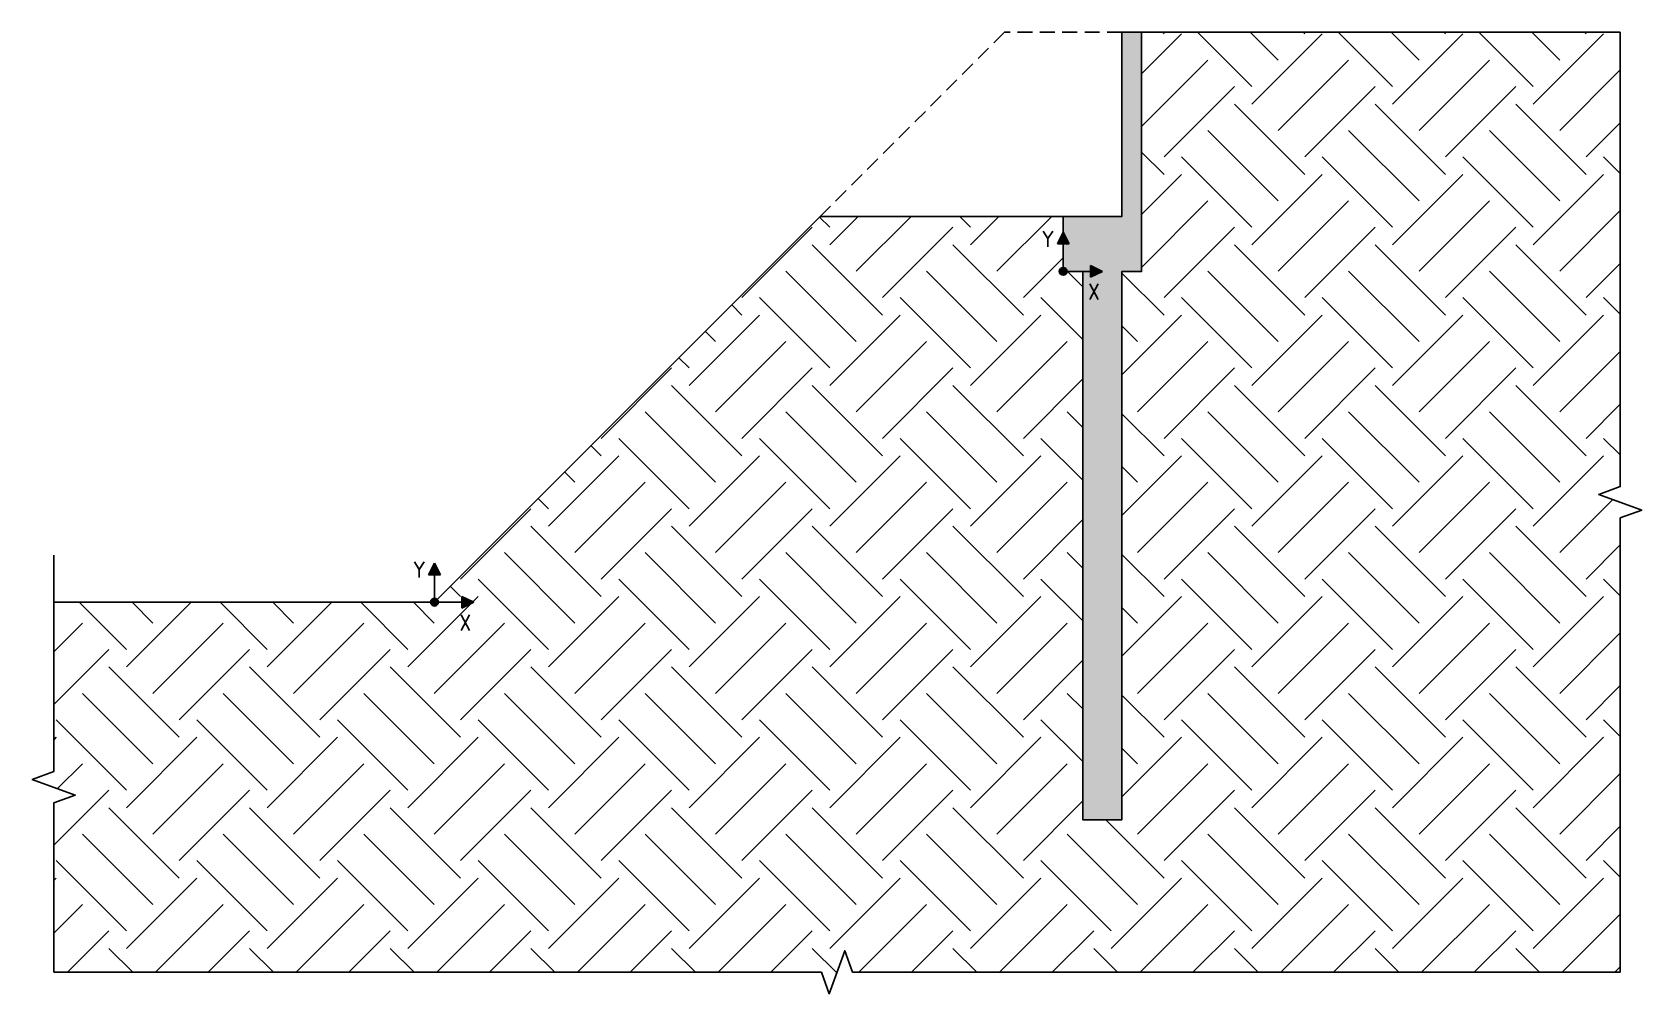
# Model space of a CAD drawing. Header units: millimetres. Extents: x -137513 to 317531, y -53692 to 125625.
# Drawn here: x 276432 to 317531, y -53692 to -29142 of the extents above; entities that cross this region are included whole.
import ezdxf

# ---------------------------------------------------------------- set-up
doc = ezdxf.new("R2010")
doc.units = ezdxf.units.MM
doc.linetypes.add('DASHED', pattern=[19.05, 12.7, -6.35])
for name, color, linetype in [('04', 4, 'Continuous'), ('05', 5, 'Continuous'), ('07', 7, 'Continuous'), ('08', 8, 'Continuous'), ('Concreto_09', 9, 'Continuous'), ('Coordinates_03', 3, 'Continuous'), ('Coordinates_06', 6, 'Continuous'), ('Soil_27', 27, 'Continuous')]:
    doc.layers.add(name, color=color, linetype=linetype)
doc.styles.add('Romans', font='romans.shx', dxfattribs={"width": 0.9, "height": 400})

msp = doc.modelspace()

# ---------------------------------------------------------------- texts
at = {"layer": 'Coordinates_03', "style": 'Romans', "width": 0.9}
for s, p in [('Y', (302226.9, -34617.7)), ('X', (303388.5, -35967.8))]:
    msp.add_text(s, height=400, dxfattribs=at).set_placement(p)
at = {"layer": 'Coordinates_06', "style": 'Romans', "width": 0.9}
for s, p in [('Y', (286174.3, -43065.1)), ('X', (287335.9, -44415.2))]:
    msp.add_text(s, height=400, dxfattribs=at).set_placement(p)

# ---------------------------------------------------------------- hatches: boundary and pattern name
at = {"layer": 'Concreto_09'}
h = msp.add_hatch(dxfattribs=at)
h.set_pattern_fill('AR-CONC', color=256, scale=4)
h.set_pattern_definition([(50, (232859.86, -49142.23), (728.7387, -63.7563), [76.2, -838.2]), (355, (232859.86, -49142.2), (-140.974, 764.2274), [60.96, -670.562]), (100.4514, (232920.6, -49147.55), (587.765, 700.471), [64.76, -712.361]), (46.1842, (232859.9, -48939), (1084.316, -168.169), [114.3, -1257.3]), (96.6356, (232950.2, -48953), (949.617, 989.704), [97.14, -1068.542]), (351.1842, (232859.9, -48939), (949.617, 989.704), [91.44, -1005.839]), (21, (232961.46, -48989.83), (606.4576, -409.061), [76.2, -838.2]), (326, (232961.46, -48989.8), (247.208, 736.752), [60.96, -670.56]), (71.4514, (233012, -49023.9), (853.666, 327.691), [64.76, -712.36]), (37.5, (232859.86, -49142.23), (12.3544, 338.2202), [0, -662.432, 0, -680.72, 0, -673.1]), (7.5, (232859.86, -49142.23), (267.2787, 400.7223), [0, -388.112, 0, -647.192, 0, -256.54]), (327.5, (232633.3, -49142.23), (542.3624, -22.915), [0, -254, 0, -792.48, 0, -1051.56]), (317.5, (232531.7, -49142.23), (592.5167, 101.706), [0, -330.2, 0, -526.288, 0, -746.76])])
h.paths.add_polyline_path([(304257.4, -35247.4), (304257.4, -49247.4), (303257.4, -49247.4), (303257.4, -35247.4), (302757.4, -35247.4), (302757.4, -33847.4), (304257.4, -33847.4), (304257.4, -29142.2), (304757.4, -29142.2), (304757.4, -35247.4)], flags=17)
h.paths.add_polyline_path([(304257.4, -35247.4), (304757.4, -35247.4)], flags=0)
at = {"layer": 'Coordinates_03', "transparency": 33554534}
h = msp.add_hatch(color=256, dxfattribs=at)
h.dxf.hatch_style = 1
h.paths.add_polyline_path([(302757.4, -34247.4), (302607.4, -34547.4), (302757.4, -34547.4), (302907.4, -34547.4)])
h = msp.add_hatch(color=256, dxfattribs=at)
h.dxf.hatch_style = 1
h.paths.add_polyline_path([(302857.4, -35247.4), (302757.4, -35247.4), (302757.4, -35147.4, 0.4142136), (302657.4, -35247.4, 1)])
h = msp.add_hatch(color=256, dxfattribs=at)
h.dxf.hatch_style = 1
h.paths.add_polyline_path([(302757.4, -35147.4), (302757.4, -35247.4), (302857.4, -35247.4, 0.4142136)], flags=17)
h = msp.add_hatch(color=256, dxfattribs=at)
h.dxf.hatch_style = 1
h.paths.add_polyline_path([(303457.4, -35097.4), (303457.4, -35247.4), (303457.4, -35397.4), (303757.4, -35247.4)])
at = {"layer": 'Coordinates_06', "transparency": 33554534}
h = msp.add_hatch(color=256, dxfattribs=at)
h.dxf.hatch_style = 1
h.paths.add_polyline_path([(286704.8, -42694.8), (286554.8, -42994.8), (286704.8, -42994.8), (286854.8, -42994.8)])
h = msp.add_hatch(color=256, dxfattribs=at)
h.dxf.hatch_style = 1
h.paths.add_polyline_path([(287404.8, -43544.8), (287404.8, -43694.8), (287404.8, -43844.8), (287704.8, -43694.8)])
h = msp.add_hatch(color=256, dxfattribs=at)
h.dxf.hatch_style = 1
h.paths.add_polyline_path([(286804.8, -43694.8), (286704.8, -43694.8), (286704.8, -43594.8, 0.4142136), (286604.8, -43694.8, 1)])
h = msp.add_hatch(color=256, dxfattribs=at)
h.dxf.hatch_style = 1
h.paths.add_polyline_path([(286704.8, -43594.8), (286704.8, -43694.8), (286804.8, -43694.8, 0.4142136)], flags=17)
at = {"layer": 'Soil_27'}
h = msp.add_hatch(dxfattribs=at)
h.set_pattern_fill('EARTH', color=256, scale=400, angle=45)
h.paths.add_polyline_path([(303257.4, -35247.4), (302857.4, -35247.4, -1), (302657.4, -35247.4, -0.4142136), (302757.4, -35147.4), (302757.4, -34547.4), (302607.4, -34547.4), (302757.4, -34247.4), (302757.4, -33847.4), (296552.2, -33847.4), (286775.5, -43624.1, -0.1989124), (286804.8, -43694.8), (287404.8, -43694.8), (287404.8, -43544.8), (287704.8, -43694.8), (287404.8, -43844.8), (287404.8, -43694.8), (286804.8, -43694.8, -1), (286604.8, -43694.8), (276981.1, -43694.8), (276981.1, -48018.5), (276431.6, -48218.5), (277530.6, -48618.5), (276981.1, -48818.5), (276981.1, -53142.2), (296581.1, -53142.2), (296781.1, -53691.7), (297181.1, -52592.7), (297381.1, -53142.2), (316981.1, -53142.2), (316981.1, -41542.2), (317530.6, -41342.2), (316431.6, -40942.2), (316981.1, -40742.2), (316981.1, -29142.2), (304757.4, -29142.2), (304757.4, -35247.4), (304257.4, -35247.4), (304257.4, -49247.4), (303257.4, -49247.4)])
h.paths.add_polyline_path([(302144, -34717.7), (302618.3, -34717.7), (302618.3, -34117.7), (302144, -34117.7)], flags=24)
h.paths.add_polyline_path([(287287.3, -44515.2), (287727.3, -44515.2), (287727.3, -43915.2), (287287.3, -43915.2)], flags=24)

# ---------------------------------------------------------------- linework, layer by layer
at = {"layer": '04'}
for p, q in [((316981.1, -29142.2), (304757.4, -29142.2)), ((296552.2, -33847.4), (286704.8, -43694.8)), ((302757.4, -33847.4), (296552.2, -33847.4)), ((286704.8, -43694.8), (276981.1, -43694.8))]:
    msp.add_line(p, q, dxfattribs=at)
at = {"layer": '05'}
msp.add_lwpolyline([(304257.4, -35247.4), (304257.4, -49247.4), (303257.4, -49247.4), (303257.4, -35247.4), (302757.4, -35247.4), (302757.4, -33847.4), (304257.4, -33847.4), (304257.4, -29142.2), (304757.4, -29142.2), (304757.4, -35247.4), (304257.4, -35247.4), (304757.4, -35247.4)], dxfattribs=at)
at = {"layer": '07', "linetype": 'DASHED', "ltscale": 30, "transparency": 33554559}
for p, q in [((301257.4, -29142.2), (296552.2, -33847.4)), ((304257.4, -29142.2), (301257.4, -29142.2))]:
    msp.add_line(p, q, dxfattribs=at)
at = {"layer": '08', "linetype": 'Continuous'}
for points in [[(316981.1, -29142.2), (316981.1, -40742.2), (316431.6, -40942.2), (317530.6, -41342.2), (316981.1, -41542.2), (316981.1, -53142.2)], [(276981.1, -42494.8), (276981.1, -48018.5), (276431.6, -48218.5), (277530.6, -48618.5), (276981.1, -48818.5), (276981.1, -53142.2)], [(276981.1, -53142.2), (296581.1, -53142.2), (296781.1, -53691.7), (297181.1, -52592.7), (297381.1, -53142.2), (316981.1, -53142.2)]]:
    msp.add_lwpolyline(points, dxfattribs=at)
at = {"layer": 'Coordinates_03'}
for p, q in [((302757.4, -34247.4), (302607.4, -34547.4)), ((302757.4, -34247.4), (302907.4, -34547.4)), ((302607.4, -34547.4), (302757.4, -34547.4)), ((302757.4, -35247.4), (302757.4, -34547.4)), ((302907.4, -34547.4), (302757.4, -34547.4)), ((302757.4, -35247.4), (303457.4, -35247.4)), ((303757.4, -35247.4), (303457.4, -35097.4)), ((303457.4, -35097.4), (303457.4, -35247.4)), ((303757.4, -35247.4), (303457.4, -35397.4)), ((303457.4, -35397.4), (303457.4, -35247.4))]:
    msp.add_line(p, q, dxfattribs=at)
msp.add_circle((302757.4, -35247.4), 100, dxfattribs=at)
at = {"layer": 'Coordinates_06'}
for p, q in [((286704.8, -42694.8), (286554.8, -42994.8)), ((286704.8, -42694.8), (286854.8, -42994.8)), ((286554.8, -42994.8), (286704.8, -42994.8)), ((286704.8, -43694.8), (286704.8, -42994.8)), ((286854.8, -42994.8), (286704.8, -42994.8)), ((287704.8, -43694.8), (287404.8, -43544.8)), ((287404.8, -43544.8), (287404.8, -43694.8)), ((286704.8, -43694.8), (287404.8, -43694.8)), ((287704.8, -43694.8), (287404.8, -43844.8)), ((287404.8, -43844.8), (287404.8, -43694.8))]:
    msp.add_line(p, q, dxfattribs=at)
msp.add_circle((286704.8, -43694.8), 100, dxfattribs=at)

msp.set_redraw_order([(e.dxf.handle, doc.entitydb.next_handle()) for e in msp.query("TEXT MTEXT ATTDEF DIMENSION ARC_DIMENSION")])  # texts and dimensions are drawn at this point

doc.saveas('drawing.dxf')
